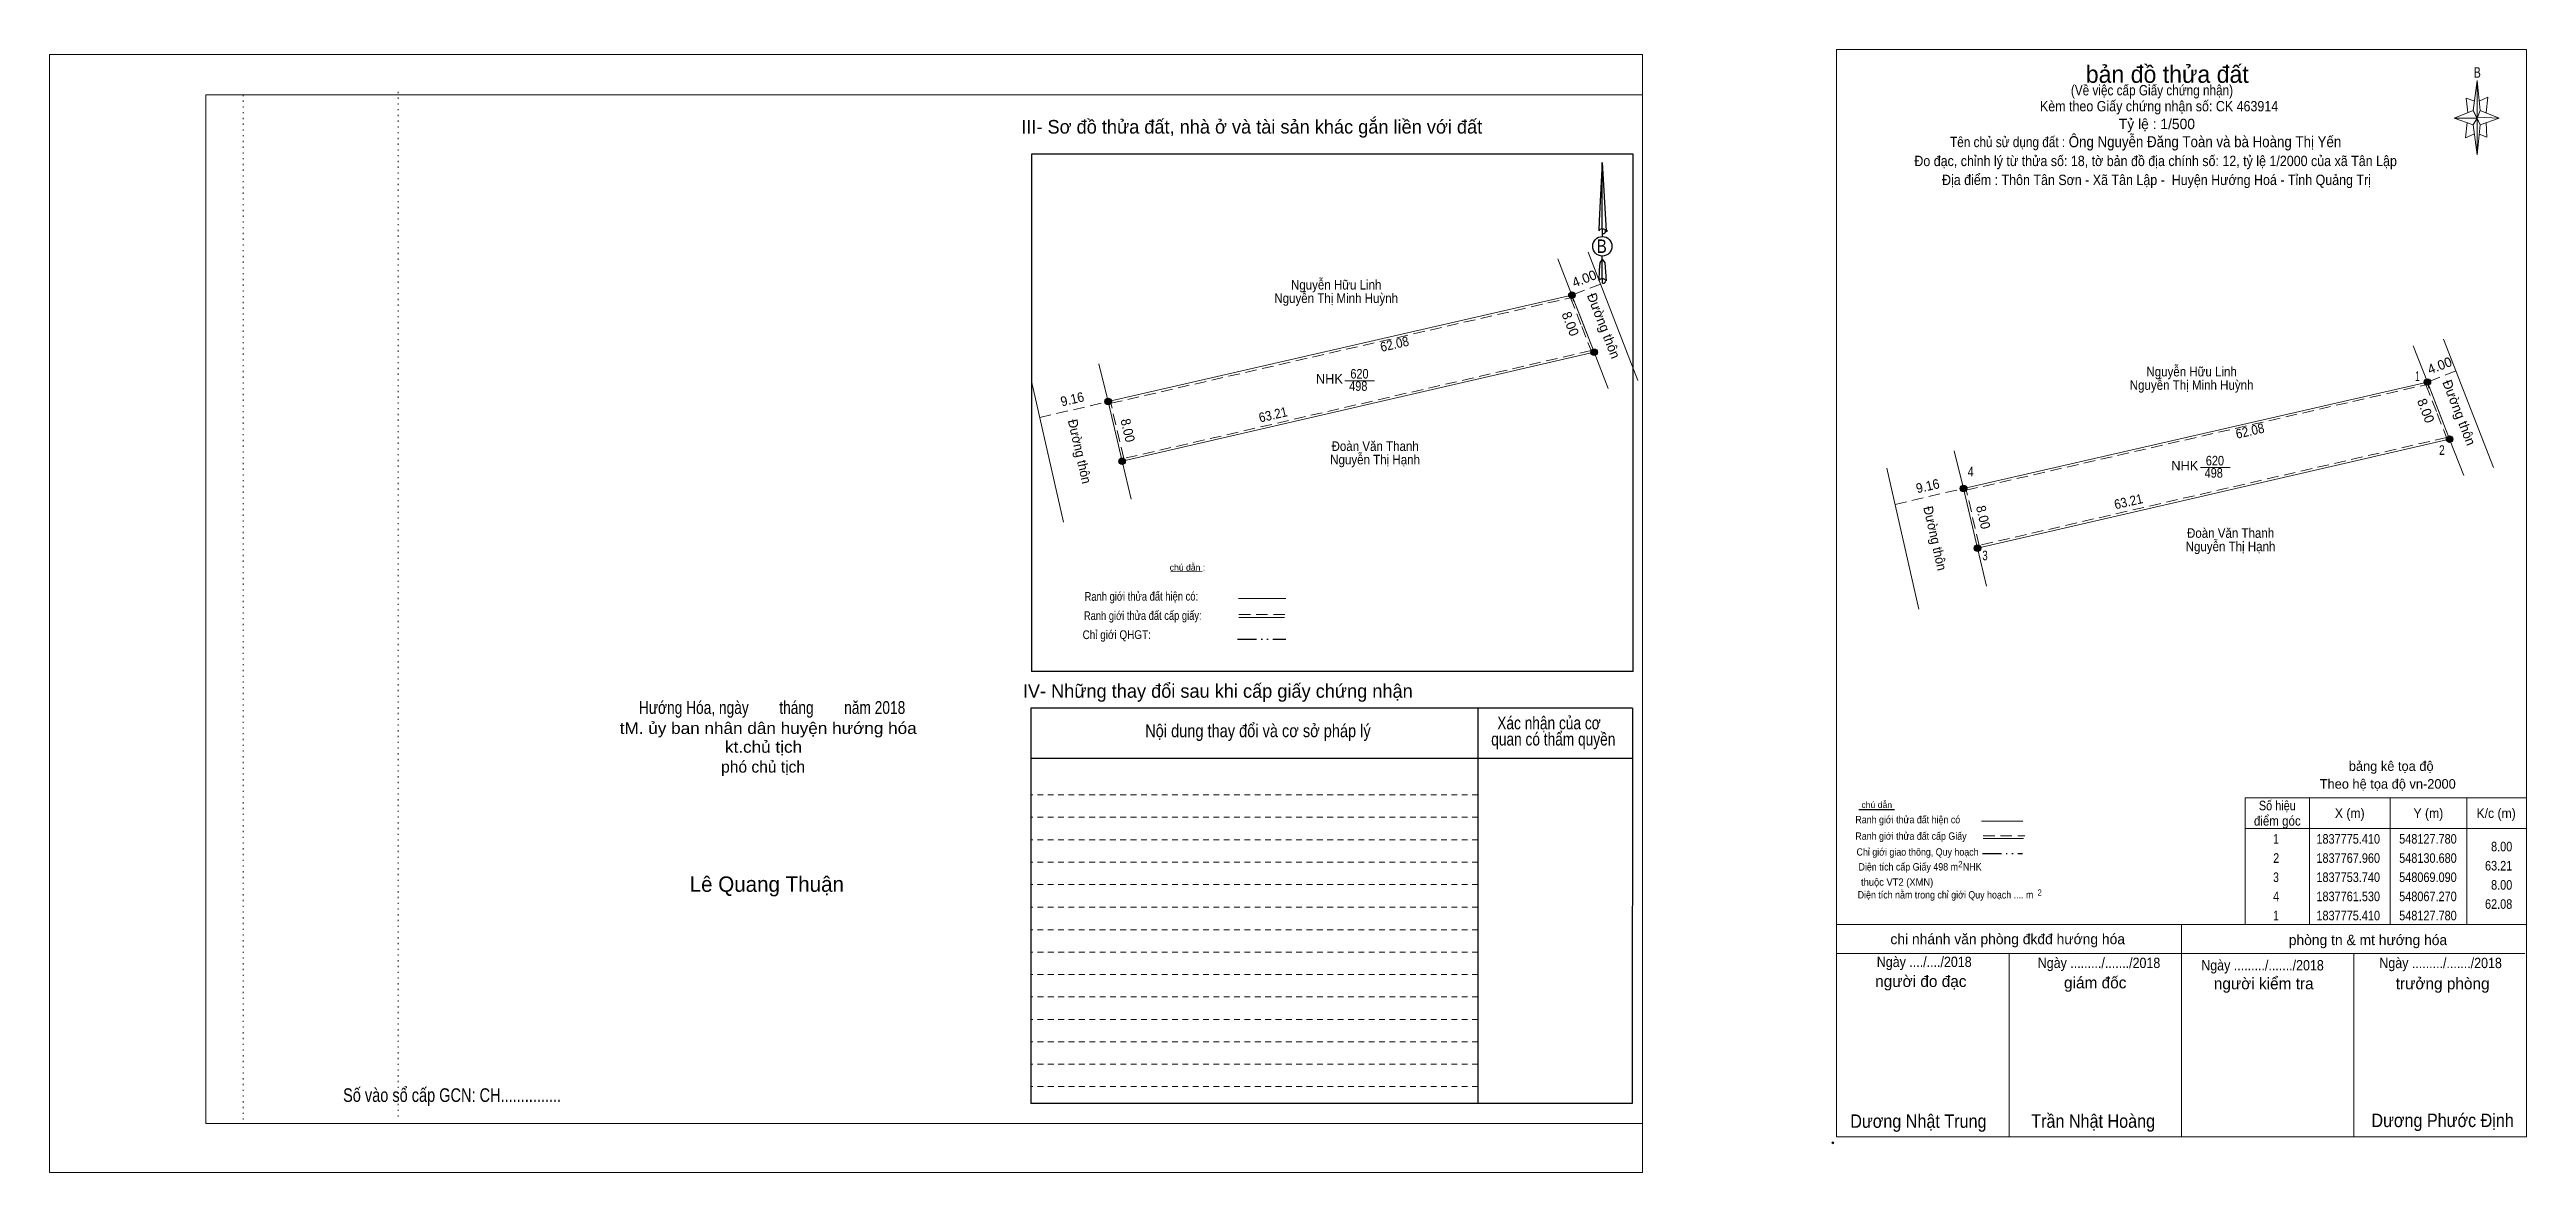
# Model space of a CAD drawing. Header units: metres. Extents: x 547557 to 548210, y 1837665 to 1837911.
# Drawn here: x 547557.3 to 547880.4, y 1837688.3 to 1837834.8 of the extents above; entities that cross this region are included whole.
import ezdxf
from ezdxf.enums import TextEntityAlignment as Align

# ---------------------------------------------------------------- set-up
doc = ezdxf.new("R2010")
doc.units = ezdxf.units.M
doc.header["$LTSCALE"] = 0.5
doc.header["$PDMODE"] = 32
doc.header["$PDSIZE"] = 0.25
for name, pattern in [('DASH_DOUBLE_DOT', [9.2, 5, -1.2, 0.3, -1.2, 0.3, -1.2]), ('DOTTED', [1.5, 0.3, -1.2]), ('MEDIUM_DASHED', [4.5, 3, -1.5]), ('SHORT_DASHED', [2.7, 1.5, -1.2])]:
    doc.linetypes.add(name, pattern=pattern)
for name, color, linetype, lineweight in [('1', 7, 'Continuous', 13), ('10', 7, 'Continuous', 13), ('11', 7, 'Continuous', 25), ('16', 7, 'Continuous', 25), ('18', 7, 'Continuous', 25), ('27', 7, 'Continuous', 13), ('28', 7, 'SHORT_DASHED', 13), ('5', 7, 'DASH_DOUBLE_DOT', 13), ('55', 7, 'Continuous', 13), ('63', 7, 'Continuous', 13), ('7', 7, 'Continuous', 13), ('8', 7, 'Continuous', 13)]:
    doc.layers.add(name, color=color, linetype=linetype, lineweight=lineweight)
doc.layers.add('36', color=7, linetype='Continuous')
doc.layers.add('9', color=7, linetype='Continuous')

msp = doc.modelspace()

# ---------------------------------------------------------------- texts
at = {"layer": '1'}
msp.add_text('NHK', height=1.25, dxfattribs=at).set_placement((547835.865, 1837779.85), align=Align.CENTER)
at = {"layer": '1', "width": 0.85}
for s, p in [('498', (547839.635, 1837778.91)), ('620', (547839.79, 1837780.51))]:
    msp.add_text(s, height=1.25, dxfattribs=at).set_placement(p, align=Align.CENTER)
at = {"layer": '16', "width": 0.8}
for p in [(547806.59, 1837728.11), (547816.93, 1837724.41)]:
    msp.add_text('2', height=0.8, dxfattribs=at).set_placement(p, align=Align.CENTER)
at = {"layer": '18'}
for s, height, width, p in [('B', 1.749, 0.85, (547759.8, 1837808.23)), ('Hướng Hóa, ngày        tháng        năm 2018', 1.675, 0.8, (547651.575, 1837748.1)), ('tM. ủy ban nhân dân huyện hướng hóa', 1.519, 1.1, (547651.07, 1837745.49)), ('kt.chủ tịch', 1.519, 1.1, (547650.46, 1837743.04)), ('Số vào sổ cấp GCN: CH...............', 1.772, 0.8, (547609.835, 1837697.5))]:
    msp.add_text(s, height=height, dxfattribs=dict(at, width=width)).set_placement(p, align=Align.CENTER)
for s, height, p in [('phó chủ tịch', 1.519, (547650.4, 1837740.45)), ('Lê Quang Thuận', 2.005, (547650.885, 1837724.9))]:
    msp.add_text(s, height=height, dxfattribs=at).set_placement(p, align=Align.CENTER)
at = {"layer": '28'}
for s, p in [('III- Sơ đồ thửa đất, nhà ở và tài sản khác gắn liền với đất', (547714.145, 1837823.79)), ('IV- Những thay đổi sau khi cấp giấy chứng nhận', (547709.715, 1837750.21))]:
    msp.add_text(s, height=1.772, dxfattribs=at).set_placement(p, align=Align.CENTER)
for s, width, p in [('Nội dung thay đổi và cơ sở pháp lý', 0.85, (547714.955, 1837745.07)), ('Xác nhận của cơ', 0.8, (547752.92, 1837746.09)), (' quan có thẩm quyền', 0.8, (547753.235, 1837743.98))]:
    msp.add_text(s, height=1.671, dxfattribs=dict(at, width=width)).set_placement(p, align=Align.CENTER)
at = {"layer": '36', "width": 0.9}
for s, p in [('Nguyễn Thị Minh Huỳnh', (547836.75, 1837790.37)), ('Nguyễn Hữu Linh', (547836.75, 1837792.12)), ('Đoàn Văn Thanh', (547841.835, 1837771.07)), ('Nguyễn Thị Hạnh', (547841.825, 1837769.32))]:
    msp.add_text(s, height=1.25, dxfattribs=at).set_placement(p, align=Align.CENTER)
at = {"layer": '5'}
for s, height, width, p in [('chú dẫn', 0.7999, 1.05, (547795.68, 1837735.84)), ('Ranh giới thửa đất hiện có ', 0.96, 0.9, (547799.885, 1837733.84)), ('Ranh giới thửa đất cấp Giấy', 0.96, 0.9, (547800.14, 1837731.69)), ('Chỉ giới giao thông, Quy hoạch', 0.96, 0.9, (547801, 1837729.62)), ('Diện tích cấp Giấy 498 m  NHK', 0.96, 0.9, (547801.325, 1837727.68)), ('Diện tích nằm trong chỉ giới Quy hoạch .... m', 0.96, 0.9, (547804.645, 1837724.03)), ('thuộc VT2 (XMN)', 0.96, 0.95, (547798.335, 1837725.69))]:
    msp.add_text(s, height=height, dxfattribs=dict(at, width=width)).set_placement(p, align=Align.CENTER)
at = {"layer": '55'}
for s, height, width, p in [('Ranh giới thửa đất hiện có:', 1.143, 0.8, (547699.7437, 1837762.8678)), ('Ranh giới thửa đất cấp giấy:', 1.138, 0.8, (547699.9287, 1837760.3584)), ('Chỉ giới QHGT:', 1.138, 0.85, (547696.5337, 1837757.8705))]:
    msp.add_text(s, height=height, rotation=0.135, dxfattribs=dict(at, width=width)).set_placement(p, align=Align.CENTER)
at = {"layer": '63'}
for s, rotation, p in [('4.00', 21.347, (547869.3375, 1837792.9609)), ('Đường thôn', 291.232, (547871.0614, 1837787.1713)), ('8.00', 291.269, (547866.7188, 1837787.4217))]:
    msp.add_text(s, height=1.25, rotation=rotation, dxfattribs=at).set_placement(p, align=Align.CENTER)
for s, rotation, width, p in [('62.08', 12.919, 0.9, (547844.5003, 1837784.4013)), ('9.16', 13.126, 0.95, (547802.4631, 1837777.2205)), ('63.21', 13.001, 0.9, (547828.6544, 1837775.1958)), ('Đường thôn', 282.769, 0.95, (547802.6788, 1837770.8681)), ('8.00', 283.15, 0.95, (547808.9623, 1837773.6122))]:
    msp.add_text(s, height=1.25, rotation=rotation, dxfattribs=dict(at, width=width)).set_placement(p, align=Align.CENTER)
for s, width, p in [('Số hiệu', 0.85, (547847.93, 1837735.53)), ('điểm góc', 0.9, (547847.93, 1837733.53)), ('X (m)', 0.95, (547857.38, 1837734.53)), ('Y (m)', 0.95, (547867.635, 1837734.53)), ('K/c (m)', 0.95, (547876.475, 1837734.53)), (' 1', 0.75, (547847.58, 1837731.18)), ('1837775.410', 0.85, (547857.18, 1837731.18)), ('548127.780', 0.85, (547867.58, 1837731.18)), (' 3', 0.8, (547847.575, 1837726.18)), (' 2', 0.85, (547847.585, 1837728.68)), ('1837767.960', 0.85, (547857.18, 1837728.68)), ('1837753.740', 0.85, (547857.18, 1837726.18)), ('548130.680', 0.85, (547867.58, 1837728.68)), ('548069.090', 0.85, (547867.58, 1837726.18)), (' 4', 0.85, (547847.58, 1837723.68)), ('1837761.530', 0.85, (547857.18, 1837723.68)), ('548067.270', 0.85, (547867.58, 1837723.68)), (' 1', 0.75, (547847.58, 1837721.18)), ('1837775.410', 0.85, (547857.18, 1837721.18)), ('548127.780', 0.85, (547867.58, 1837721.18))]:
    msp.add_text(s, height=1.25, dxfattribs=dict(at, width=width)).set_placement(p, align=Align.CENTER)
at = {"layer": '63', "width": 0.85}
for s, p in [('8.00', (547878.58, 1837730.18)), ('63.21', (547878.58, 1837727.68)), ('62.08', (547878.58, 1837722.68)), ('8.00', (547878.58, 1837725.18))]:
    msp.add_text(s, height=1.25, dxfattribs=at).set_placement(p, align=Align.RIGHT)
at = {"layer": '7'}
for s, height, p in [('bản đồ thửa đất', 2.25, (547833.575, 1837830.41)), ('Tỷ lệ : 1/500', 1.35, (547832.225, 1837824.37)), ('bảng kê tọa độ', 1.25, (547862.785, 1837740.67)), ('Theo hệ tọa độ vn-2000', 1.25, (547862.335, 1837738.35)), ('chi nhánh văn phòng đkđđ hướng hóa', 1.35, (547812.76, 1837718.07)), ('phòng tn & mt hướng hóa', 1.35, (547859.755, 1837717.95)), ('người đo đạc', 1.5, (547801.425, 1837712.49)), ('giám đốc', 1.5, (547824.175, 1837712.31)), ('người kiểm tra', 1.5, (547846.155, 1837712.19)), ('trưởng phòng', 1.5, (547869.495, 1837712.19))]:
    msp.add_text(s, height=height, dxfattribs=at).set_placement(p, align=Align.CENTER)
for s, height, width, p in [('B', 1.378, 0.75, (547874.015, 1837831.07)), ('Kèm theo Giấy chứng nhận số: CK 463914', 1.35, 0.9, (547832.505, 1837826.69)), ('(Về việc cấp Giấy chứng nhận)', 1.35, 0.85, (547831.58, 1837828.77)), ('Đo đạc, chỉnh lý từ thửa số: 18, tờ bản đồ địa chính số: 12, tỷ lệ 1/2000 của xã Tân Lập', 1.35, 0.9, (547832.055, 1837819.55)), ('Tên chủ sử dụng đất :', 1.35, 0.85, (547812.745, 1837822.02)), ('Địa điểm : Thôn Tân Sơn - Xã Tân Lập -  Huyện Hướng Hoá - Tỉnh Quảng Trị ', 1.35, 0.9, (547832.395, 1837817.08)), ('Ngày ..../..../2018', 1.35, 0.9, (547801.87, 1837715.09)), ('Ngày ........./......./2018', 1.35, 0.9, (547824.67, 1837714.96)), ('Ngày ........./......./2018', 1.35, 0.9, (547846, 1837714.65)), ('Ngày ........./......./2018', 1.35, 0.9, (547869.23, 1837714.95)), ('Dương Nhật Trung', 1.75, 0.9, (547801.11, 1837694.12)), ('Trần Nhật Hoàng', 1.75, 0.9, (547823.905, 1837694.13)), ('Dương Phước Định', 1.75, 0.9, (547869.495, 1837694.22))]:
    msp.add_text(s, height=height, dxfattribs=dict(at, width=width)).set_placement(p, align=Align.CENTER)
at = {"layer": '7', "width": 0.9}
msp.add_text('Ông Nguyễn Đăng Toàn và bà Hoàng Thị Yến', height=1.44, dxfattribs=at).set_placement((547820.72, 1837822.01))
at = {"layer": '7'}
msp.add_text('chú dẫn :', height=0.8417, rotation=359.974, dxfattribs=at).set_placement((547705.7598, 1837766.7788), align=Align.CENTER)
at = {"layer": '8'}
for s, width, p in [('Nguyễn Hữu Linh', 0.9, (547725.16, 1837803.45)), ('Nguyễn Thị Minh Huỳnh', 0.9, (547725.16, 1837801.7)), ('620', 0.85, (547728.2, 1837791.84)), ('498', 0.85, (547728.045, 1837790.24)), ('Nguyễn Thị Hạnh', 0.9, (547730.235, 1837780.65)), ('Đoàn Văn Thanh', 0.9, (547730.245, 1837782.4))]:
    msp.add_text(s, height=1.25, dxfattribs=dict(at, width=width)).set_placement(p, align=Align.CENTER)
for s, rotation, p in [('4.00', 21.347, (547757.7475, 1837804.2909)), ('Đường thôn', 291.232, (547759.4714, 1837798.5013)), ('8.00', 291.269, (547755.1288, 1837798.7517))]:
    msp.add_text(s, height=1.25, rotation=rotation, dxfattribs=at).set_placement(p, align=Align.CENTER)
for s, rotation, width, p in [('62.08', 12.919, 0.9, (547732.9103, 1837795.7313)), ('9.16', 13.126, 0.95, (547690.8731, 1837788.5505)), ('Đường thôn', 282.769, 0.95, (547691.0888, 1837782.1981)), ('8.00', 283.15, 0.95, (547697.3723, 1837784.9422)), ('63.21', 13.001, 0.9, (547717.0644, 1837786.5258))]:
    msp.add_text(s, height=1.25, rotation=rotation, dxfattribs=dict(at, width=width)).set_placement(p, align=Align.CENTER)
msp.add_text('NHK', height=1.25, dxfattribs=at).set_placement((547724.275, 1837791.18), align=Align.CENTER)
at = {"layer": '9'}
for s, width, p in [('1', 0.65, (547866.205, 1837791.53)), ('2', 0.8, (547869.4, 1837781.89)), ('4', 0.8, (547807.925, 1837779.08)), ('3', 0.75, (547809.8, 1837768.15))]:
    msp.add_text(s, height=1.25, dxfattribs=dict(at, width=width)).set_placement(p, align=Align.CENTER)

# ---------------------------------------------------------------- hatches: boundary and pattern name
at = {"layer": '11'}
for points in [[(547867.9327, 1837791.39, 1), (547867.0873, 1837791.39, 1)], [(547870.8327, 1837783.94, 1), (547869.9873, 1837783.94, 1)], [(547807.4227, 1837777.51, 1), (547806.5773, 1837777.51, 1)], [(547809.2427, 1837769.72, 1), (547808.3973, 1837769.72, 1)], [(547809.2427, 1837769.72, 1), (547808.3973, 1837769.72, 1)]]:
    msp.add_hatch(color=256, dxfattribs=at).paths.add_polyline_path(points)
at = {"layer": '8'}
for points in [[(547756.3427, 1837802.72, 1), (547755.4973, 1837802.72, 1)], [(547759.2427, 1837795.27, 1), (547758.3973, 1837795.27, 1)], [(547695.8327, 1837788.84, 1), (547694.9873, 1837788.84, 1)], [(547697.6527, 1837781.05, 1), (547696.8073, 1837781.05, 1)], [(547697.6527, 1837781.05, 1), (547696.8073, 1837781.05, 1)]]:
    msp.add_hatch(color=256, dxfattribs=at).paths.add_polyline_path(points)

# ---------------------------------------------------------------- linework, layer by layer
at = {"layer": '1'}
for p, q in [((547577.7, 1837828.84), (547765.11, 1837828.84)), ((547577.7, 1837694.68), (547577.7, 1837828.84)), ((547765.11, 1837828.84), (547765.11, 1837693.55)), ((547577.7, 1837694.68), (547765.11, 1837694.68))]:
    msp.add_line(p, q, dxfattribs=at)
at = {"layer": '1', "linetype": 'DOTTED'}
for p, q in [((547582.56, 1837828.84), (547582.56, 1837694.68)), ((547602.79, 1837829.23), (547602.79, 1837695.06))]:
    msp.add_line(p, q, dxfattribs=at)
at = {"layer": '1'}
for points in [[(547557.32, 1837688.3), (547765.11, 1837688.3), (547765.11, 1837834.1), (547557.32, 1837834.1)], [(547867.51, 1837791.39), (547870.41, 1837783.94), (547808.82, 1837769.72), (547807, 1837777.51)]]:
    msp.add_lwpolyline(points, close=True, dxfattribs=at)
msp.add_lwpolyline([(547585.28, 1837828.84), (547765.11, 1837828.84), (547765.11, 1837694.68), (547585.28, 1837694.68)], dxfattribs=at)
at = {"layer": '10'}
msp.add_lwpolyline([(547808.82, 1837769.72), (547807, 1837777.51), (547867.51, 1837791.39), (547869.06, 1837787.41), (547870.41, 1837783.94)], close=True, dxfattribs=at)
at = {"layer": '10', "linetype": 'MEDIUM_DASHED'}
msp.add_lwpolyline([(547809.04, 1837770.08), (547807.36, 1837777.28), (547867.32, 1837791.04), (547868.78, 1837787.3), (547870, 1837784.15)], close=True, dxfattribs=at)
at = {"layer": '11'}
for centre in [(547867.51, 1837791.39), (547870.41, 1837783.94), (547807, 1837777.51), (547808.82, 1837769.72), (547808.82, 1837769.72)]:
    msp.add_circle(centre, 0.4227, dxfattribs=at)
at = {"layer": '16'}
msp.add_line((547797.98, 1837735.6), (547793.36, 1837735.6), dxfattribs=at)
at = {"layer": '18'}
for p, q in [((547759.87, 1837820.04), (547760.36, 1837811.1)), ((547759.87, 1837820.04), (547760.36, 1837811.1)), ((547759.87, 1837820.04), (547760.36, 1837811.1)), ((547759.48, 1837812.47), (547759.43, 1837811.1)), ((547759.87, 1837811.34), (547759.87, 1837811.03)), ((547759.87, 1837811.03), (547759.87, 1837810.8)), ((547759.87, 1837810.8), (547759.87, 1837810.43)), ((547759.87, 1837810.8), (547759.87, 1837810.43)), ((547759.87, 1837810.8), (547759.87, 1837810.43)), ((547759.87, 1837807.41), (547759.87, 1837807.8)), ((547759.87, 1837807.41), (547759.87, 1837807.8)), ((547759.87, 1837807.41), (547759.87, 1837807.8)), ((547759.87, 1837807.41), (547760.21, 1837806.92)), ((547759.87, 1837807.41), (547760.21, 1837806.92)), ((547759.87, 1837807.41), (547760.21, 1837806.92)), ((547759.87, 1837804.87), (547759.87, 1837804.54)), ((547759.87, 1837804.54), (547759.87, 1837804.26)), ((547760.21, 1837806.92), (547760.36, 1837804.58)), ((547760.21, 1837806.92), (547760.36, 1837804.58)), ((547760.21, 1837806.92), (547760.36, 1837804.58)), ((547760.36, 1837804.58), (547760.36, 1837804.59))]:
    msp.add_line(p, q, dxfattribs=at)
for points in [[(547759.87, 1837811.34), (547759.87, 1837820.04), (547759.48, 1837812.47)], [(547759.87, 1837804.87), (547759.87, 1837807.41), (547759.57, 1837806.92), (547759.48, 1837805.97), (547759.43, 1837804.59)]]:
    msp.add_lwpolyline(points, dxfattribs=at)
for centre, start_param, end_param in [((547759.8807, 1837811.053), 1.57079633, 3.07445202), ((547759.8807, 1837811.053), 0.06714063, 1.57079633), ((547759.8807, 1837811.053), 4.71238898, 6.28318531), ((547759.8807, 1837804.5516), 2.49106941, 3.07427841), ((547759.8807, 1837804.5516), 1.57079633, 2.49106941), ((547759.8807, 1837804.5516), 0.06714063, 1.57079633), ((547759.8807, 1837804.5516), 4.71238898, 6.28318531)]:
    msp.add_ellipse(centre, major_axis=(0.4592, 0), ratio=0.655448, start_param=start_param, end_param=end_param, dxfattribs=at)
msp.add_ellipse((547759.8802, 1837809.0901), major_axis=(0, 1.2738), ratio=0.983453, dxfattribs=at)
msp.add_point((547760.36, 1837811.1), dxfattribs=at)
at = {"layer": '27'}
for p, q in [((547867.51, 1837791.39), (547865.66, 1837796.12)), ((547807, 1837777.51), (547805.77, 1837782.43)), ((547870.41, 1837783.94), (547872.25, 1837779.21)), ((547808.82, 1837769.72), (547809.99, 1837764.78))]:
    msp.add_line(p, q, dxfattribs=at)
at = {"layer": '28', "linetype": 'Continuous', "lineweight": 25}
for p, q in [((547763.89, 1837753.62), (547685.4, 1837753.62)), ((547743.64, 1837748.84), (547743.66, 1837697.31)), ((547763.83, 1837748.84), (547763.79, 1837697.31)), ((547763.79, 1837742.3), (547685.34, 1837742.3)), ((547763.79, 1837697.31), (547685.34, 1837697.31))]:
    msp.add_line(p, q, dxfattribs=at)
at = {"layer": '28'}
for p, q in [((547743.65, 1837737.56), (547685.34, 1837737.56)), ((547743.65, 1837734.63), (547685.34, 1837734.63)), ((547743.65, 1837731.68), (547685.34, 1837731.68)), ((547743.65, 1837728.78), (547685.34, 1837728.78)), ((547743.65, 1837725.84), (547685.34, 1837725.84)), ((547743.65, 1837722.92), (547685.34, 1837722.92)), ((547743.65, 1837719.95), (547685.34, 1837719.95)), ((547743.66, 1837717.03), (547685.34, 1837717.03)), ((547743.66, 1837714.13), (547685.34, 1837714.13)), ((547743.66, 1837711.21), (547685.34, 1837711.21)), ((547743.66, 1837708.26), (547685.34, 1837708.26)), ((547743.66, 1837705.33), (547685.34, 1837705.33)), ((547743.66, 1837702.42), (547685.34, 1837702.42)), ((547743.66, 1837699.5), (547685.34, 1837699.5))]:
    msp.add_line(p, q, dxfattribs=at)
at = {"layer": '28', "linetype": 'Continuous', "lineweight": 25}
for points in [[(547763.89, 1837753.62), (547763.89, 1837821.09), (547685.4, 1837821.09), (547685.4, 1837753.62)], [(547763.83, 1837748.84), (547685.34, 1837748.84), (547685.34, 1837697.31)]]:
    msp.add_lwpolyline(points, dxfattribs=at)
at = {"layer": '5', "lineweight": 25}
for p, q in [((547712.28, 1837757.83), (547718.6, 1837757.83)), ((547809.46, 1837729.9), (547814.7, 1837729.9))]:
    msp.add_line(p, q, dxfattribs=at)
at = {"layer": '5', "linetype": 'Continuous'}
for p, q in [((547809.36, 1837734.11), (547814.74, 1837734.11)), ((547809.56, 1837731.87), (547814.83, 1837731.87))]:
    msp.add_line(p, q, dxfattribs=at)
at = {"layer": '5', "linetype": 'MEDIUM_DASHED'}
msp.add_line((547809.56, 1837732.19), (547815, 1837732.19), dxfattribs=at)
at = {"layer": '55'}
for p, q in [((547712.43, 1837763.14), (547718.6, 1837763.14)), ((547712.48, 1837760.67), (547718.4, 1837760.67)), ((547712.48, 1837760.67), (547718.4, 1837760.67))]:
    msp.add_line(p, q, dxfattribs=at)
at = {"layer": '55', "linetype": 'MEDIUM_DASHED'}
msp.add_line((547712.47, 1837761.09), (547718.53, 1837761.09), dxfattribs=at)
at = {"layer": '63'}
for p, q in [((547869.61, 1837796.99), (547876.11, 1837780.26)), ((547867.69, 1837790.6), (547867.51, 1837791.39)), ((547797.01, 1837780.16), (547801.18, 1837761.76)), ((547837.89, 1837780.23), (547841.77, 1837780.23)), ((547852.13, 1837737.15), (547852.13, 1837720.65)), ((547862.63, 1837737.15), (547862.63, 1837720.65)), ((547872.63, 1837737.15), (547872.63, 1837720.65)), ((547843.73, 1837733.15), (547880.43, 1837733.15))]:
    msp.add_line(p, q, dxfattribs=at)
at = {"layer": '63', "linetype": 'MEDIUM_DASHED'}
for p, q in [((547871.22, 1837792.84), (547867.51, 1837791.39)), ((547798.08, 1837775.43), (547807, 1837777.51))]:
    msp.add_line(p, q, dxfattribs=at)
at = {"layer": '63'}
msp.add_lwpolyline([(547843.73, 1837737.15), (547880.43, 1837737.15), (547880.43, 1837720.65), (547843.73, 1837720.65)], close=True, dxfattribs=at)
at = {"layer": '7'}
for p, q in [((547873.48, 1837826.82), (547873.98, 1837830.72)), ((547873.48, 1837824.92), (547870.98, 1837825.82)), ((547874.38, 1837824.92), (547873.98, 1837821.02)), ((547874.38, 1837826.82), (547876.88, 1837825.82)), ((547875.18, 1837825.22), (547875.28, 1837823.32)), ((547875.28, 1837823.32), (547874.28, 1837823.72)), ((547703.58, 1837766.62), (547707.68, 1837766.67)), ((547790.43, 1837720.65), (547880.43, 1837720.65)), ((547790.43, 1837720.65), (547880.43, 1837720.65)), ((547790.43, 1837720.65), (547880.43, 1837720.65)), ((547835.43, 1837692.95), (547835.43, 1837720.65)), ((547790.43, 1837716.85), (547880.23, 1837716.85)), ((547812.93, 1837692.95), (547812.93, 1837716.85)), ((547857.93, 1837692.95), (547857.93, 1837716.85)), ((547880.43, 1837692.95), (547790.43, 1837692.95))]:
    msp.add_line(p, q, dxfattribs=at)
for points in [[(547790.43, 1837834.75), (547880.43, 1837834.75), (547880.43, 1837692.95), (547790.43, 1837692.95)], [(547873.98, 1837830.72), (547874.38, 1837826.82), (547873.98, 1837825.82)], [(547873.98, 1837825.82), (547870.98, 1837825.82), (547873.48, 1837826.82), (547874.38, 1837824.92), (547876.88, 1837825.82), (547873.98, 1837825.92)], [(547873.98, 1837825.82), (547873.98, 1837821.02), (547873.48, 1837824.92)]]:
    msp.add_lwpolyline(points, close=True, dxfattribs=at)
for points in [[(547873.68, 1837828.02), (547872.58, 1837828.42), (547872.78, 1837826.52)], [(547874.28, 1837828.02), (547875.38, 1837828.52), (547875.18, 1837826.52)], [(547873.98, 1837825.82), (547873.48, 1837826.82), (547870.98, 1837825.82)], [(547872.68, 1837825.22), (547872.48, 1837823.22), (547873.58, 1837823.72)], [(547873.98, 1837825.82), (547874.38, 1837824.92), (547876.88, 1837825.82)]]:
    msp.add_lwpolyline(points, dxfattribs=at)
msp.add_point((547789.96, 1837692.17), dxfattribs=at)
at = {"layer": '8'}
for p, q in [((547758.02, 1837808.32), (547764.52, 1837791.59)), ((547755.92, 1837802.72), (547754.07, 1837807.45)), ((547756.1, 1837801.93), (547755.92, 1837802.72)), ((547758.82, 1837795.27), (547760.66, 1837790.54)), ((547695.41, 1837788.84), (547694.18, 1837793.76)), ((547726.3, 1837791.56), (547730.18, 1837791.56)), ((547685.42, 1837791.49), (547689.59, 1837773.09)), ((547697.23, 1837781.05), (547698.4, 1837776.11))]:
    msp.add_line(p, q, dxfattribs=at)
at = {"layer": '8', "linetype": 'MEDIUM_DASHED'}
for p, q in [((547759.63, 1837804.17), (547755.92, 1837802.72)), ((547686.49, 1837786.76), (547695.41, 1837788.84))]:
    msp.add_line(p, q, dxfattribs=at)
at = {"layer": '8'}
for points in [[(547697.23, 1837781.05), (547695.41, 1837788.84), (547755.92, 1837802.72), (547757.47, 1837798.74), (547758.82, 1837795.27)], [(547755.92, 1837802.72), (547758.82, 1837795.27), (547697.23, 1837781.05), (547695.41, 1837788.84)]]:
    msp.add_lwpolyline(points, close=True, dxfattribs=at)
at = {"layer": '8', "linetype": 'MEDIUM_DASHED'}
msp.add_lwpolyline([(547697.45, 1837781.41), (547695.77, 1837788.61), (547755.73, 1837802.37), (547757.19, 1837798.63), (547758.41, 1837795.48)], close=True, dxfattribs=at)
at = {"layer": '8', "lineweight": 25}
for centre in [(547755.92, 1837802.72), (547758.82, 1837795.27), (547695.41, 1837788.84), (547697.23, 1837781.05), (547697.23, 1837781.05)]:
    msp.add_circle(centre, 0.4227, dxfattribs=at)

msp.set_redraw_order([(e.dxf.handle, doc.entitydb.next_handle()) for e in msp.query("TEXT MTEXT ATTDEF DIMENSION ARC_DIMENSION")])  # texts and dimensions are drawn at this point

doc.saveas('drawing.dxf')
